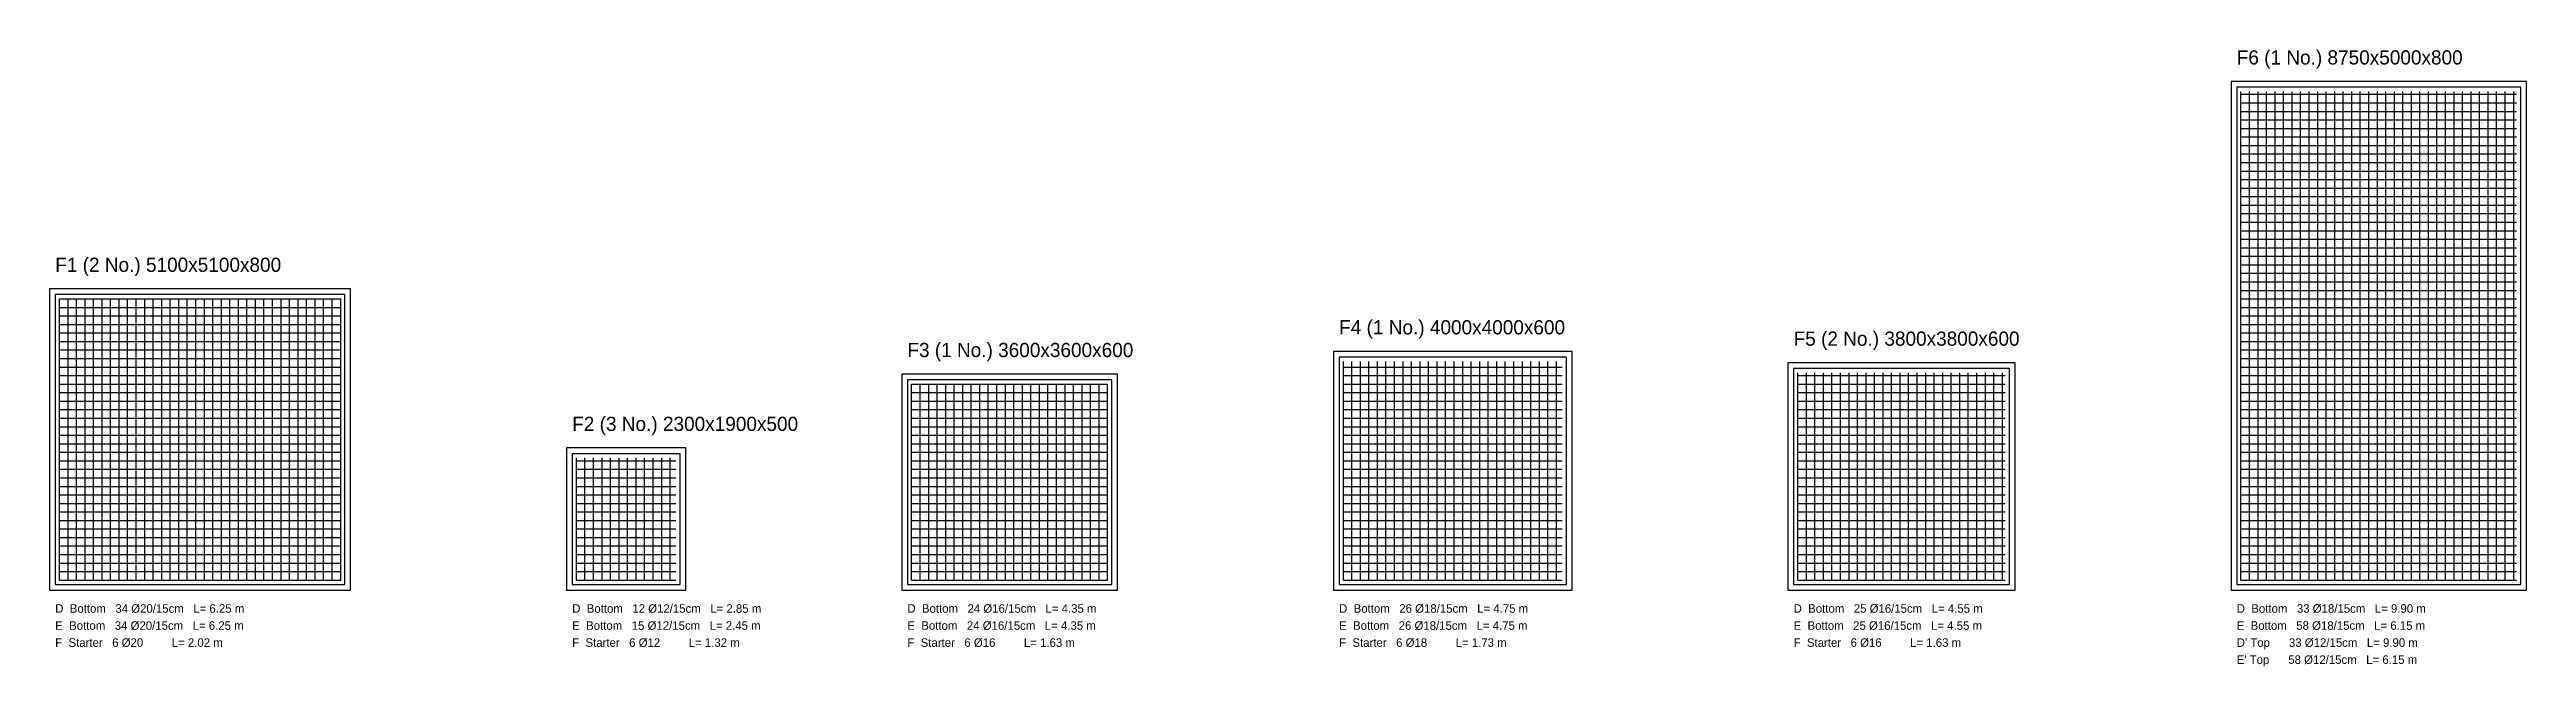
# Model space of a CAD drawing. Header units: metres. Extents: x 0.9 to 85.7, y -0.4 to 11.
# Drawn here: x 0.9 to 44.5, y -0.45 to 10.41 of the extents above; entities that cross this region are included whole.
import ezdxf

# ---------------------------------------------------------------- set-up
doc = ezdxf.new("R2010")
doc.units = ezdxf.units.M
for name, color, linetype in [('BAR-BOTTOM', 3, 'Continuous'), ('BAR-TOP', 6, 'Continuous'), ('BLINDING', 1, 'Continuous'), ('CONCRETE', 7, 'Continuous'), ('TEXT', 2, 'Continuous')]:
    doc.layers.add(name, color=color, linetype=linetype)

msp = doc.modelspace()

# ---------------------------------------------------------------- texts
at = {"layer": 'TEXT'}
for s, height, p in [('F6 (1 No.) 8750x5000x800', 0.25, (39.4, 10.15)), ('F1 (2 No.) 5100x5100x800', 0.25, (1, 6.5)), ('F3 (1 No.) 3600x3600x600', 0.25, (16, 5)), ('F4 (1 No.) 4000x4000x600', 0.25, (23.6, 5.4)), ('F5 (2 No.) 3800x3800x600', 0.25, (31.6, 5.2)), ('F2 (3 No.) 2300x1900x500', 0.25, (10.1, 3.7)), ('D  Bottom   34 Ø20/15cm   L= 6.25 m', 0.15, (1, 0.5)), ('D  Bottom   12 Ø12/15cm   L= 2.85 m', 0.15, (10.1, 0.5)), ('D  Bottom   24 Ø16/15cm   L= 4.35 m', 0.15, (16, 0.5)), ('D  Bottom   26 Ø18/15cm   L= 4.75 m', 0.15, (23.6, 0.5)), ('D  Bottom   25 Ø16/15cm   L= 4.55 m', 0.15, (31.6, 0.5)), ('D  Bottom   33 Ø18/15cm   L= 9.90 m', 0.15, (39.4, 0.5)), ('E  Bottom   34 Ø20/15cm   L= 6.25 m', 0.15, (1, 0.2)), ('F  Starter   6 Ø20         L= 2.02 m', 0.15, (1, -0.1)), ('E  Bottom   15 Ø12/15cm   L= 2.45 m', 0.15, (10.1, 0.2)), ('F  Starter   6 Ø12         L= 1.32 m', 0.15, (10.1, -0.1)), ('E  Bottom   24 Ø16/15cm   L= 4.35 m', 0.15, (16, 0.2)), ('F  Starter   6 Ø16         L= 1.63 m', 0.15, (16, -0.1)), ('E  Bottom   26 Ø18/15cm   L= 4.75 m', 0.15, (23.6, 0.2)), ('F  Starter   6 Ø18         L= 1.73 m', 0.15, (23.6, -0.1)), ('E  Bottom   25 Ø16/15cm   L= 4.55 m', 0.15, (31.6, 0.2)), ('F  Starter   6 Ø16         L= 1.63 m', 0.15, (31.6, -0.1)), ('E  Bottom   58 Ø18/15cm   L= 6.15 m', 0.15, (39.4, 0.2)), ("D' Top      33 Ø12/15cm   L= 9.90 m", 0.15, (39.4, -0.1)), ("E' Top      58 Ø12/15cm   L= 6.15 m", 0.15, (39.4, -0.4))]:
    msp.add_text(s, height=height, dxfattribs=at).set_placement(p)

# ---------------------------------------------------------------- linework, layer by layer
at = {"layer": 'BAR-BOTTOM'}
for p, q in [((39.475, 1.075), (39.475, 9.675)), ((39.475, 9.625), (44.325, 9.625)), ((39.625, 1.075), (39.625, 9.675)), ((39.775, 1.075), (39.775, 9.675)), ((39.925, 1.075), (39.925, 9.675)), ((40.075, 1.075), (40.075, 9.675)), ((40.225, 1.075), (40.225, 9.675)), ((40.375, 1.075), (40.375, 9.675)), ((40.525, 1.075), (40.525, 9.675)), ((40.675, 1.075), (40.675, 9.675)), ((40.825, 1.075), (40.825, 9.675)), ((40.975, 1.075), (40.975, 9.675)), ((41.125, 1.075), (41.125, 9.675)), ((41.275, 1.075), (41.275, 9.675)), ((41.425, 1.075), (41.425, 9.675)), ((41.575, 1.075), (41.575, 9.675)), ((41.725, 1.075), (41.725, 9.675)), ((41.875, 1.075), (41.875, 9.675)), ((42.025, 1.075), (42.025, 9.675)), ((42.175, 1.075), (42.175, 9.675)), ((42.325, 1.075), (42.325, 9.675)), ((42.475, 1.075), (42.475, 9.675)), ((42.625, 1.075), (42.625, 9.675)), ((42.775, 1.075), (42.775, 9.675)), ((42.925, 1.075), (42.925, 9.675)), ((43.075, 1.075), (43.075, 9.675)), ((43.225, 1.075), (43.225, 9.675)), ((43.375, 1.075), (43.375, 9.675)), ((43.525, 1.075), (43.525, 9.675)), ((43.675, 1.075), (43.675, 9.675)), ((43.825, 1.075), (43.825, 9.675)), ((43.975, 1.075), (43.975, 9.675)), ((44.125, 1.075), (44.125, 9.675)), ((44.275, 1.075), (44.275, 9.675)), ((39.475, 9.475), (44.325, 9.475)), ((39.475, 9.325), (44.325, 9.325)), ((39.475, 9.175), (44.325, 9.175)), ((39.475, 9.025), (44.325, 9.025)), ((39.475, 8.875), (44.325, 8.875)), ((39.475, 8.725), (44.325, 8.725)), ((39.475, 8.575), (44.325, 8.575)), ((39.475, 8.425), (44.325, 8.425)), ((39.475, 8.275), (44.325, 8.275)), ((39.475, 8.125), (44.325, 8.125)), ((39.475, 7.975), (44.325, 7.975)), ((39.475, 7.825), (44.325, 7.825)), ((39.475, 7.675), (44.325, 7.675)), ((39.475, 7.525), (44.325, 7.525)), ((39.475, 7.375), (44.325, 7.375)), ((39.475, 7.225), (44.325, 7.225)), ((39.475, 7.075), (44.325, 7.075)), ((39.475, 6.925), (44.325, 6.925)), ((39.475, 6.775), (44.325, 6.775)), ((39.475, 6.625), (44.325, 6.625)), ((39.475, 6.475), (44.325, 6.475)), ((39.475, 6.325), (44.325, 6.325)), ((39.475, 6.175), (44.325, 6.175)), ((1.075, 1.075), (1.075, 6.025)), ((1.075, 6.025), (6.025, 6.025)), ((1.075, 5.875), (6.025, 5.875)), ((1.075, 5.725), (6.025, 5.725)), ((1.225, 1.075), (1.225, 6.025)), ((1.375, 1.075), (1.375, 6.025)), ((1.525, 1.075), (1.525, 6.025)), ((1.675, 1.075), (1.675, 6.025)), ((1.825, 1.075), (1.825, 6.025)), ((1.975, 1.075), (1.975, 6.025)), ((2.125, 1.075), (2.125, 6.025)), ((2.275, 1.075), (2.275, 6.025)), ((2.425, 1.075), (2.425, 6.025)), ((2.575, 1.075), (2.575, 6.025)), ((2.725, 1.075), (2.725, 6.025)), ((2.875, 1.075), (2.875, 6.025)), ((3.025, 1.075), (3.025, 6.025)), ((3.175, 1.075), (3.175, 6.025)), ((3.325, 1.075), (3.325, 6.025)), ((3.475, 1.075), (3.475, 6.025)), ((3.625, 1.075), (3.625, 6.025)), ((3.775, 1.075), (3.775, 6.025)), ((3.925, 1.075), (3.925, 6.025)), ((4.075, 1.075), (4.075, 6.025)), ((4.225, 1.075), (4.225, 6.025)), ((4.375, 1.075), (4.375, 6.025)), ((4.525, 1.075), (4.525, 6.025)), ((4.675, 1.075), (4.675, 6.025)), ((4.825, 1.075), (4.825, 6.025)), ((4.975, 1.075), (4.975, 6.025)), ((5.125, 1.075), (5.125, 6.025)), ((5.275, 1.075), (5.275, 6.025)), ((5.425, 1.075), (5.425, 6.025)), ((5.575, 1.075), (5.575, 6.025)), ((5.725, 1.075), (5.725, 6.025)), ((5.875, 1.075), (5.875, 6.025)), ((6.025, 1.075), (6.025, 6.025)), ((39.475, 6.025), (44.325, 6.025)), ((39.475, 5.875), (44.325, 5.875)), ((39.475, 5.725), (44.325, 5.725)), ((1.075, 5.575), (6.025, 5.575)), ((1.075, 5.425), (6.025, 5.425)), ((1.075, 5.275), (6.025, 5.275)), ((39.475, 5.575), (44.325, 5.575)), ((39.475, 5.425), (44.325, 5.425)), ((39.475, 5.275), (44.325, 5.275)), ((1.075, 5.125), (6.025, 5.125)), ((1.075, 4.975), (6.025, 4.975)), ((1.075, 4.825), (6.025, 4.825)), ((23.675, 1.075), (23.675, 4.925)), ((23.675, 4.825), (27.525, 4.825)), ((23.825, 1.075), (23.825, 4.925)), ((23.975, 1.075), (23.975, 4.925)), ((24.125, 1.075), (24.125, 4.925)), ((24.275, 1.075), (24.275, 4.925)), ((24.425, 1.075), (24.425, 4.925)), ((24.575, 1.075), (24.575, 4.925)), ((24.725, 1.075), (24.725, 4.925)), ((24.875, 1.075), (24.875, 4.925)), ((25.025, 1.075), (25.025, 4.925)), ((25.175, 1.075), (25.175, 4.925)), ((25.325, 1.075), (25.325, 4.925)), ((25.475, 1.075), (25.475, 4.925)), ((25.625, 1.075), (25.625, 4.925)), ((25.775, 1.075), (25.775, 4.925)), ((25.925, 1.075), (25.925, 4.925)), ((26.075, 1.075), (26.075, 4.925)), ((26.225, 1.075), (26.225, 4.925)), ((26.375, 1.075), (26.375, 4.925)), ((26.525, 1.075), (26.525, 4.925)), ((26.675, 1.075), (26.675, 4.925)), ((26.825, 1.075), (26.825, 4.925)), ((26.975, 1.075), (26.975, 4.925)), ((27.125, 1.075), (27.125, 4.925)), ((27.275, 1.075), (27.275, 4.925)), ((27.425, 1.075), (27.425, 4.925)), ((39.475, 5.125), (44.325, 5.125)), ((39.475, 4.975), (44.325, 4.975)), ((39.475, 4.825), (44.325, 4.825)), ((1.075, 4.675), (6.025, 4.675)), ((1.075, 4.525), (6.025, 4.525)), ((1.075, 4.375), (6.025, 4.375)), ((16.075, 1.075), (16.075, 4.525)), ((16.075, 4.525), (19.525, 4.525)), ((16.075, 4.375), (19.525, 4.375)), ((16.225, 1.075), (16.225, 4.525)), ((16.375, 1.075), (16.375, 4.525)), ((16.525, 1.075), (16.525, 4.525)), ((16.675, 1.075), (16.675, 4.525)), ((16.825, 1.075), (16.825, 4.525)), ((16.975, 1.075), (16.975, 4.525)), ((17.125, 1.075), (17.125, 4.525)), ((17.275, 1.075), (17.275, 4.525)), ((17.425, 1.075), (17.425, 4.525)), ((17.575, 1.075), (17.575, 4.525)), ((17.725, 1.075), (17.725, 4.525)), ((17.875, 1.075), (17.875, 4.525)), ((18.025, 1.075), (18.025, 4.525)), ((18.175, 1.075), (18.175, 4.525)), ((18.325, 1.075), (18.325, 4.525)), ((18.475, 1.075), (18.475, 4.525)), ((18.625, 1.075), (18.625, 4.525)), ((18.775, 1.075), (18.775, 4.525)), ((18.925, 1.075), (18.925, 4.525)), ((19.075, 1.075), (19.075, 4.525)), ((19.225, 1.075), (19.225, 4.525)), ((19.375, 1.075), (19.375, 4.525)), ((19.525, 1.075), (19.525, 4.525)), ((23.675, 4.675), (27.525, 4.675)), ((23.675, 4.525), (27.525, 4.525)), ((23.675, 4.375), (27.525, 4.375)), ((31.675, 1.075), (31.675, 4.725)), ((31.675, 4.675), (35.325, 4.675)), ((31.675, 4.525), (35.325, 4.525)), ((31.675, 4.375), (35.325, 4.375)), ((31.825, 1.075), (31.825, 4.725)), ((31.975, 1.075), (31.975, 4.725)), ((32.125, 1.075), (32.125, 4.725)), ((32.275, 1.075), (32.275, 4.725)), ((32.425, 1.075), (32.425, 4.725)), ((32.575, 1.075), (32.575, 4.725)), ((32.725, 1.075), (32.725, 4.725)), ((32.875, 1.075), (32.875, 4.725)), ((33.025, 1.075), (33.025, 4.725)), ((33.175, 1.075), (33.175, 4.725)), ((33.325, 1.075), (33.325, 4.725)), ((33.475, 1.075), (33.475, 4.725)), ((33.625, 1.075), (33.625, 4.725)), ((33.775, 1.075), (33.775, 4.725)), ((33.925, 1.075), (33.925, 4.725)), ((34.075, 1.075), (34.075, 4.725)), ((34.225, 1.075), (34.225, 4.725)), ((34.375, 1.075), (34.375, 4.725)), ((34.525, 1.075), (34.525, 4.725)), ((34.675, 1.075), (34.675, 4.725)), ((34.825, 1.075), (34.825, 4.725)), ((34.975, 1.075), (34.975, 4.725)), ((35.125, 1.075), (35.125, 4.725)), ((35.275, 1.075), (35.275, 4.725)), ((39.475, 4.675), (44.325, 4.675)), ((39.475, 4.525), (44.325, 4.525)), ((39.475, 4.375), (44.325, 4.375)), ((1.075, 4.225), (6.025, 4.225)), ((1.075, 4.075), (6.025, 4.075)), ((1.075, 3.925), (6.025, 3.925)), ((16.075, 4.225), (19.525, 4.225)), ((16.075, 4.075), (19.525, 4.075)), ((16.075, 3.925), (19.525, 3.925)), ((23.675, 4.225), (27.525, 4.225)), ((23.675, 4.075), (27.525, 4.075)), ((23.675, 3.925), (27.525, 3.925)), ((31.675, 4.225), (35.325, 4.225)), ((31.675, 4.075), (35.325, 4.075)), ((31.675, 3.925), (35.325, 3.925)), ((39.475, 4.225), (44.325, 4.225)), ((39.475, 4.075), (44.325, 4.075)), ((39.475, 3.925), (44.325, 3.925)), ((1.075, 3.775), (6.025, 3.775)), ((1.075, 3.625), (6.025, 3.625)), ((16.075, 3.775), (19.525, 3.775)), ((16.075, 3.625), (19.525, 3.625)), ((23.675, 3.775), (27.525, 3.775)), ((23.675, 3.625), (27.525, 3.625)), ((31.675, 3.775), (35.325, 3.775)), ((31.675, 3.625), (35.325, 3.625)), ((39.475, 3.775), (44.325, 3.775)), ((39.475, 3.625), (44.325, 3.625)), ((1.075, 3.475), (6.025, 3.475)), ((1.075, 3.325), (6.025, 3.325)), ((1.075, 3.175), (6.025, 3.175)), ((10.175, 1.075), (10.175, 3.225)), ((10.175, 3.175), (11.925, 3.175)), ((10.325, 1.075), (10.325, 3.225)), ((10.475, 1.075), (10.475, 3.225)), ((10.625, 1.075), (10.625, 3.225)), ((10.775, 1.075), (10.775, 3.225)), ((10.925, 1.075), (10.925, 3.225)), ((11.075, 1.075), (11.075, 3.225)), ((11.225, 1.075), (11.225, 3.225)), ((11.375, 1.075), (11.375, 3.225)), ((11.525, 1.075), (11.525, 3.225)), ((11.675, 1.075), (11.675, 3.225)), ((11.825, 1.075), (11.825, 3.225)), ((16.075, 3.475), (19.525, 3.475)), ((16.075, 3.325), (19.525, 3.325)), ((16.075, 3.175), (19.525, 3.175)), ((23.675, 3.475), (27.525, 3.475)), ((23.675, 3.325), (27.525, 3.325)), ((23.675, 3.175), (27.525, 3.175)), ((31.675, 3.475), (35.325, 3.475)), ((31.675, 3.325), (35.325, 3.325)), ((31.675, 3.175), (35.325, 3.175)), ((39.475, 3.475), (44.325, 3.475)), ((39.475, 3.325), (44.325, 3.325)), ((39.475, 3.175), (44.325, 3.175)), ((1.075, 3.025), (6.025, 3.025)), ((1.075, 2.875), (6.025, 2.875)), ((1.075, 2.725), (6.025, 2.725)), ((10.175, 3.025), (11.925, 3.025)), ((10.175, 2.875), (11.925, 2.875)), ((10.175, 2.725), (11.925, 2.725)), ((16.075, 3.025), (19.525, 3.025)), ((16.075, 2.875), (19.525, 2.875)), ((16.075, 2.725), (19.525, 2.725)), ((23.675, 3.025), (27.525, 3.025)), ((23.675, 2.875), (27.525, 2.875)), ((23.675, 2.725), (27.525, 2.725)), ((31.675, 3.025), (35.325, 3.025)), ((31.675, 2.875), (35.325, 2.875)), ((31.675, 2.725), (35.325, 2.725)), ((39.475, 3.025), (44.325, 3.025)), ((39.475, 2.875), (44.325, 2.875)), ((39.475, 2.725), (44.325, 2.725)), ((1.075, 2.575), (6.025, 2.575)), ((1.075, 2.425), (6.025, 2.425)), ((1.075, 2.275), (6.025, 2.275)), ((10.175, 2.575), (11.925, 2.575)), ((10.175, 2.425), (11.925, 2.425)), ((10.175, 2.275), (11.925, 2.275)), ((16.075, 2.575), (19.525, 2.575)), ((16.075, 2.425), (19.525, 2.425)), ((16.075, 2.275), (19.525, 2.275)), ((23.675, 2.575), (27.525, 2.575)), ((23.675, 2.425), (27.525, 2.425)), ((23.675, 2.275), (27.525, 2.275)), ((31.675, 2.575), (35.325, 2.575)), ((31.675, 2.425), (35.325, 2.425)), ((31.675, 2.275), (35.325, 2.275)), ((39.475, 2.575), (44.325, 2.575)), ((39.475, 2.425), (44.325, 2.425)), ((39.475, 2.275), (44.325, 2.275)), ((1.075, 2.125), (6.025, 2.125)), ((1.075, 1.975), (6.025, 1.975)), ((1.075, 1.825), (6.025, 1.825)), ((10.175, 2.125), (11.925, 2.125)), ((10.175, 1.975), (11.925, 1.975)), ((10.175, 1.825), (11.925, 1.825)), ((16.075, 2.125), (19.525, 2.125)), ((16.075, 1.975), (19.525, 1.975)), ((16.075, 1.825), (19.525, 1.825)), ((23.675, 2.125), (27.525, 2.125)), ((23.675, 1.975), (27.525, 1.975)), ((23.675, 1.825), (27.525, 1.825)), ((31.675, 2.125), (35.325, 2.125)), ((31.675, 1.975), (35.325, 1.975)), ((31.675, 1.825), (35.325, 1.825)), ((39.475, 2.125), (44.325, 2.125)), ((39.475, 1.975), (44.325, 1.975)), ((39.475, 1.825), (44.325, 1.825)), ((1.075, 1.675), (6.025, 1.675)), ((1.075, 1.525), (6.025, 1.525)), ((1.075, 1.375), (6.025, 1.375)), ((10.175, 1.675), (11.925, 1.675)), ((10.175, 1.525), (11.925, 1.525)), ((10.175, 1.375), (11.925, 1.375)), ((16.075, 1.675), (19.525, 1.675)), ((16.075, 1.525), (19.525, 1.525)), ((16.075, 1.375), (19.525, 1.375)), ((23.675, 1.675), (27.525, 1.675)), ((23.675, 1.525), (27.525, 1.525)), ((23.675, 1.375), (27.525, 1.375)), ((31.675, 1.675), (35.325, 1.675)), ((31.675, 1.525), (35.325, 1.525)), ((31.675, 1.375), (35.325, 1.375)), ((39.475, 1.675), (44.325, 1.675)), ((39.475, 1.525), (44.325, 1.525)), ((39.475, 1.375), (44.325, 1.375)), ((1.075, 1.225), (6.025, 1.225)), ((1.075, 1.075), (6.025, 1.075)), ((10.175, 1.225), (11.925, 1.225)), ((10.175, 1.075), (11.925, 1.075)), ((16.075, 1.225), (19.525, 1.225)), ((16.075, 1.075), (19.525, 1.075)), ((23.675, 1.225), (27.525, 1.225)), ((23.675, 1.075), (27.525, 1.075)), ((31.675, 1.225), (35.325, 1.225)), ((31.675, 1.075), (35.325, 1.075)), ((39.475, 1.225), (44.325, 1.225)), ((39.475, 1.075), (44.325, 1.075))]:
    msp.add_line(p, q, dxfattribs=at)
at = {"layer": 'BAR-TOP'}
for p, q in [((39.475, 1.075), (39.475, 9.675)), ((39.475, 9.625), (44.325, 9.625)), ((39.625, 1.075), (39.625, 9.675)), ((39.775, 1.075), (39.775, 9.675)), ((39.925, 1.075), (39.925, 9.675)), ((40.075, 1.075), (40.075, 9.675)), ((40.225, 1.075), (40.225, 9.675)), ((40.375, 1.075), (40.375, 9.675)), ((40.525, 1.075), (40.525, 9.675)), ((40.675, 1.075), (40.675, 9.675)), ((40.825, 1.075), (40.825, 9.675)), ((40.975, 1.075), (40.975, 9.675)), ((41.125, 1.075), (41.125, 9.675)), ((41.275, 1.075), (41.275, 9.675)), ((41.425, 1.075), (41.425, 9.675)), ((41.575, 1.075), (41.575, 9.675)), ((41.725, 1.075), (41.725, 9.675)), ((41.875, 1.075), (41.875, 9.675)), ((42.025, 1.075), (42.025, 9.675)), ((42.175, 1.075), (42.175, 9.675)), ((42.325, 1.075), (42.325, 9.675)), ((42.475, 1.075), (42.475, 9.675)), ((42.625, 1.075), (42.625, 9.675)), ((42.775, 1.075), (42.775, 9.675)), ((42.925, 1.075), (42.925, 9.675)), ((43.075, 1.075), (43.075, 9.675)), ((43.225, 1.075), (43.225, 9.675)), ((43.375, 1.075), (43.375, 9.675)), ((43.525, 1.075), (43.525, 9.675)), ((43.675, 1.075), (43.675, 9.675)), ((43.825, 1.075), (43.825, 9.675)), ((43.975, 1.075), (43.975, 9.675)), ((44.125, 1.075), (44.125, 9.675)), ((44.275, 1.075), (44.275, 9.675)), ((39.475, 9.475), (44.325, 9.475)), ((39.475, 9.325), (44.325, 9.325)), ((39.475, 9.175), (44.325, 9.175)), ((39.475, 9.025), (44.325, 9.025)), ((39.475, 8.875), (44.325, 8.875)), ((39.475, 8.725), (44.325, 8.725)), ((39.475, 8.575), (44.325, 8.575)), ((39.475, 8.425), (44.325, 8.425)), ((39.475, 8.275), (44.325, 8.275)), ((39.475, 8.125), (44.325, 8.125)), ((39.475, 7.975), (44.325, 7.975)), ((39.475, 7.825), (44.325, 7.825)), ((39.475, 7.675), (44.325, 7.675)), ((39.475, 7.525), (44.325, 7.525)), ((39.475, 7.375), (44.325, 7.375)), ((39.475, 7.225), (44.325, 7.225)), ((39.475, 7.075), (44.325, 7.075)), ((39.475, 6.925), (44.325, 6.925)), ((39.475, 6.775), (44.325, 6.775)), ((39.475, 6.625), (44.325, 6.625)), ((39.475, 6.475), (44.325, 6.475)), ((39.475, 6.325), (44.325, 6.325)), ((39.475, 6.175), (44.325, 6.175)), ((39.475, 6.025), (44.325, 6.025)), ((39.475, 5.875), (44.325, 5.875)), ((39.475, 5.725), (44.325, 5.725)), ((39.475, 5.575), (44.325, 5.575)), ((39.475, 5.425), (44.325, 5.425)), ((39.475, 5.275), (44.325, 5.275)), ((39.475, 5.125), (44.325, 5.125)), ((39.475, 4.975), (44.325, 4.975)), ((39.475, 4.825), (44.325, 4.825)), ((39.475, 4.675), (44.325, 4.675)), ((39.475, 4.525), (44.325, 4.525)), ((39.475, 4.375), (44.325, 4.375)), ((39.475, 4.225), (44.325, 4.225)), ((39.475, 4.075), (44.325, 4.075)), ((39.475, 3.925), (44.325, 3.925)), ((39.475, 3.775), (44.325, 3.775)), ((39.475, 3.625), (44.325, 3.625)), ((39.475, 3.475), (44.325, 3.475)), ((39.475, 3.325), (44.325, 3.325)), ((39.475, 3.175), (44.325, 3.175)), ((39.475, 3.025), (44.325, 3.025)), ((39.475, 2.875), (44.325, 2.875)), ((39.475, 2.725), (44.325, 2.725)), ((39.475, 2.575), (44.325, 2.575)), ((39.475, 2.425), (44.325, 2.425)), ((39.475, 2.275), (44.325, 2.275)), ((39.475, 2.125), (44.325, 2.125)), ((39.475, 1.975), (44.325, 1.975)), ((39.475, 1.825), (44.325, 1.825)), ((39.475, 1.675), (44.325, 1.675)), ((39.475, 1.525), (44.325, 1.525)), ((39.475, 1.375), (44.325, 1.375)), ((39.475, 1.225), (44.325, 1.225)), ((39.475, 1.075), (44.325, 1.075))]:
    msp.add_line(p, q, dxfattribs=at)
at = {"layer": 'BLINDING'}
for points in [[(39.3, 0.9), (44.5, 0.9), (44.5, 9.85), (39.3, 9.85)], [(0.9, 0.9), (6.2, 0.9), (6.2, 6.2), (0.9, 6.2)], [(23.5, 0.9), (27.7, 0.9), (27.7, 5.1), (23.5, 5.1)], [(31.5, 0.9), (35.5, 0.9), (35.5, 4.9), (31.5, 4.9)], [(15.9, 0.9), (19.7, 0.9), (19.7, 4.7), (15.9, 4.7)], [(10, 0.9), (12.1, 0.9), (12.1, 3.4), (10, 3.4)]]:
    msp.add_lwpolyline(points, close=True, dxfattribs=at)
at = {"layer": 'CONCRETE'}
for points in [[(39.4, 1), (44.4, 1), (44.4, 9.75), (39.4, 9.75)], [(1, 1), (6.1, 1), (6.1, 6.1), (1, 6.1)], [(23.6, 1), (27.6, 1), (27.6, 5), (23.6, 5)], [(31.6, 1), (35.4, 1), (35.4, 4.8), (31.6, 4.8)], [(16, 1), (19.6, 1), (19.6, 4.6), (16, 4.6)], [(10.1, 1), (12, 1), (12, 3.3), (10.1, 3.3)]]:
    msp.add_lwpolyline(points, close=True, dxfattribs=at)

msp.set_redraw_order([(e.dxf.handle, doc.entitydb.next_handle()) for e in msp.query("TEXT MTEXT ATTDEF DIMENSION ARC_DIMENSION")])  # texts and dimensions are drawn at this point

doc.saveas('drawing.dxf')
